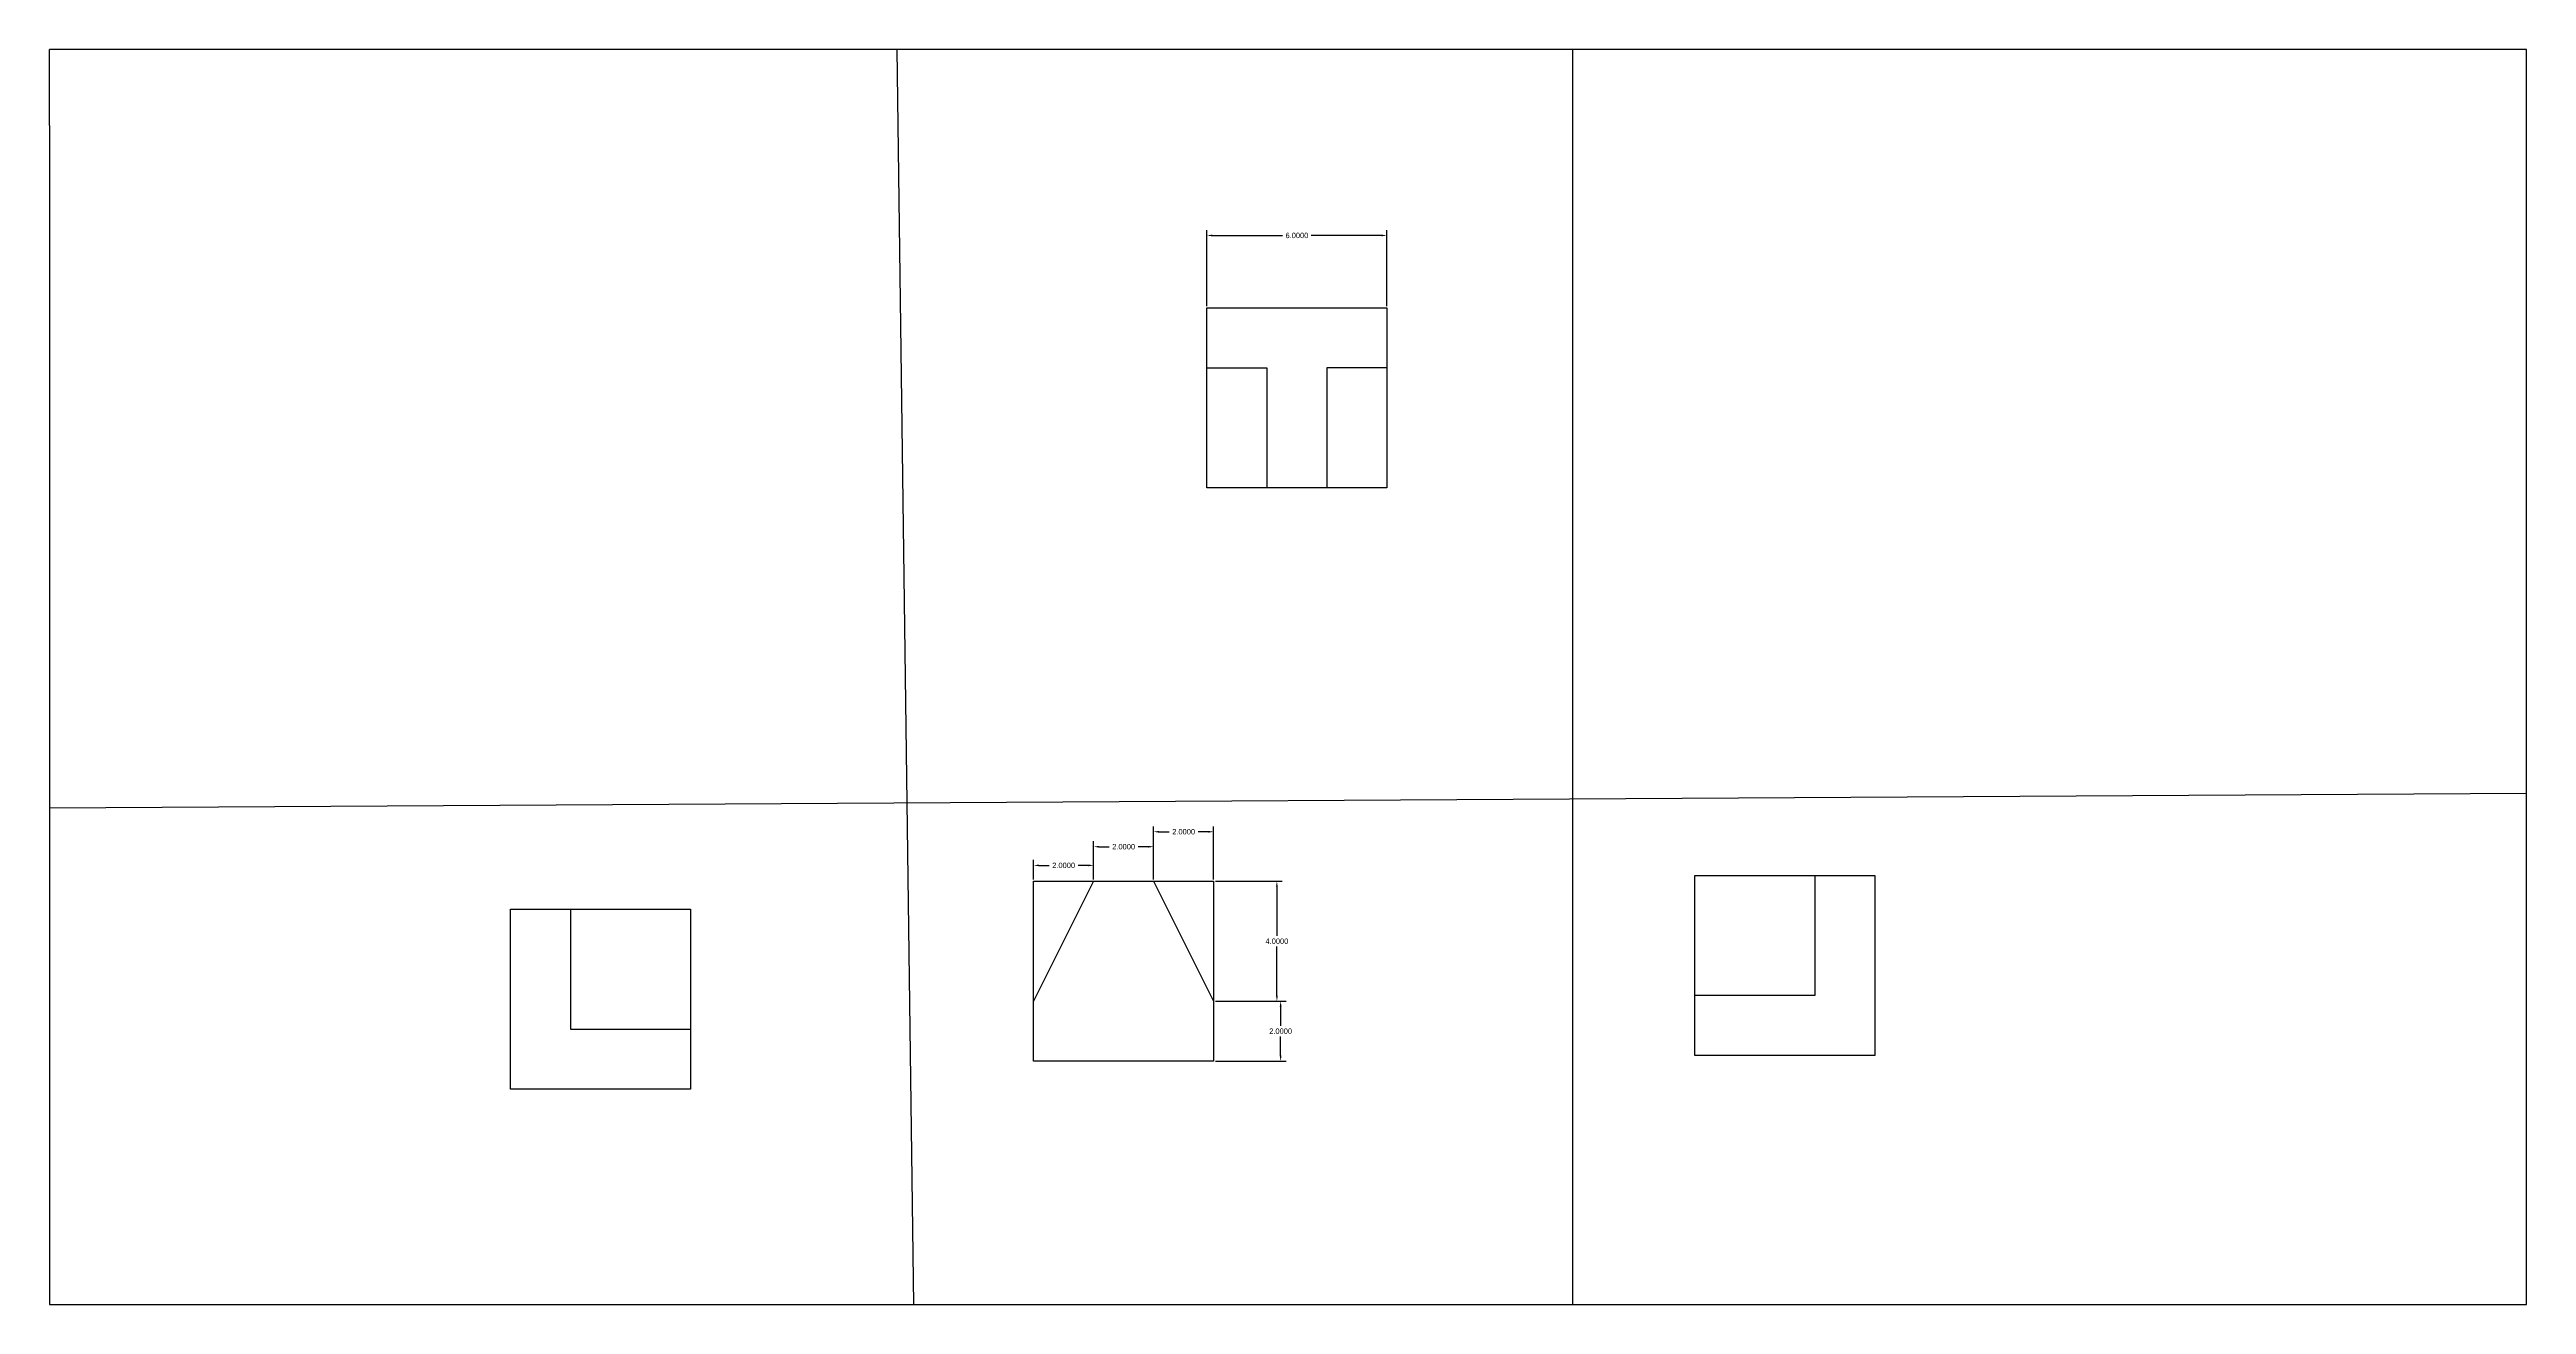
# Model space of a CAD drawing. Header units: feet. Extents: x -41 to 151, y -82 to 69.
# Drawn here: x -40.8 to 41.7, y 26.3 to 68.1 of the extents above; entities that cross this region are included whole.
import ezdxf

# ---------------------------------------------------------------- set-up
doc = ezdxf.new("R2010")
doc.units = ezdxf.units.FT
doc.header["$MEASUREMENT"] = 0
doc.dimstyles.get("Standard").update_dxf_attribs({"dimtxt": 0.18, "dimasz": 0.18, "dimexe": 0.18, "dimexo": 0.0625, "dimgap": 0.09, "dimtad": 0, "dimtih": 1, "dimtoh": 1, "dimdec": 4, "dimzin": 0, "dimdsep": 46, "dimtxsty": 'Standard', "dimcen": 0.09, "dimadec": 0, "dimazin": 0, "dimtfac": 1, "dimtdec": 4, "dimtofl": 0, "dimtmove": 0, "dimatfit": 3, "dimfxl": 1, "dimtolj": 1, "dimtzin": 0, "dimarcsym": 0})

# ---------------------------------------------------------------- blocks, each defined once
blk = doc.blocks.new('*D21')
at = {"color": 0, "lineweight": -2}
for p, q in [((-2.245, 59.565), (-2.245, 62.099)), ((-2.065, 61.919), (0.275, 61.919)), ((3.575, 61.919), (1.235, 61.919)), ((3.755, 59.565), (3.755, 62.099))]:
    blk.add_line(p, q, dxfattribs=at)
at = {"color": 0}
for points in [[(-2.065, 61.949), (-2.065, 61.889), (-2.245, 61.919)], [(3.575, 61.949), (3.575, 61.889), (3.755, 61.919)]]:
    blk.add_solid(points, dxfattribs=at)
at = {"layer": 'Defpoints', "color": 0}
for p in [(3.755, 61.919), (-2.245, 59.502), (3.755, 59.502)]:
    blk.add_point(p, dxfattribs=at)
at = {"color": 0, "insert": (0.755, 61.919), "char_height": 0.18, "attachment_point": 5}
blk.add_mtext('\\A1;6.0000', dxfattribs=at)
blk = doc.blocks.new('*D26')
at = {"color": 0, "lineweight": -2}
for p, q in [((-1.958, 40.383), (0.268, 40.383)), ((0.088, 40.203), (0.088, 38.563)), ((0.088, 36.563), (0.088, 38.203)), ((-1.958, 36.383), (0.268, 36.383))]:
    blk.add_line(p, q, dxfattribs=at)
at = {"color": 0}
for points in [[(0.058, 40.203), (0.118, 40.203), (0.088, 40.383)], [(0.058, 36.563), (0.118, 36.563), (0.088, 36.383)]]:
    blk.add_solid(points, dxfattribs=at)
at = {"layer": 'Defpoints', "color": 0}
for p in [(-2.02, 40.383), (-2.02, 36.383), (0.088, 36.383)]:
    blk.add_point(p, dxfattribs=at)
at = {"color": 0, "insert": (0.088, 38.383), "char_height": 0.18, "attachment_point": 5}
blk.add_mtext('\\A1;4.0000', dxfattribs=at)
blk = doc.blocks.new('*D27')
at = {"color": 0, "lineweight": -2}
for p, q in [((-1.958, 36.383), (0.392, 36.383)), ((0.212, 36.203), (0.212, 35.563)), ((0.212, 34.563), (0.212, 35.203)), ((-1.958, 34.383), (0.392, 34.383))]:
    blk.add_line(p, q, dxfattribs=at)
at = {"color": 0}
for points in [[(0.182, 36.203), (0.242, 36.203), (0.212, 36.383)], [(0.182, 34.563), (0.242, 34.563), (0.212, 34.383)]]:
    blk.add_solid(points, dxfattribs=at)
at = {"layer": 'Defpoints', "color": 0}
for p in [(-2.02, 36.383), (-2.02, 34.383), (0.212, 34.383)]:
    blk.add_point(p, dxfattribs=at)
at = {"color": 0, "insert": (0.212, 35.383), "char_height": 0.18, "attachment_point": 5}
blk.add_mtext('\\A1;2.0000', dxfattribs=at)
blk = doc.blocks.new('*D28')
at = {"color": 0, "lineweight": -2}
for p, q in [((-8.02, 40.446), (-8.02, 41.092)), ((-7.84, 40.912), (-7.5, 40.912)), ((-6.2, 40.912), (-6.54, 40.912)), ((-6.02, 40.446), (-6.02, 41.092))]:
    blk.add_line(p, q, dxfattribs=at)
at = {"color": 0}
for points in [[(-7.84, 40.942), (-7.84, 40.882), (-8.02, 40.912)], [(-6.2, 40.942), (-6.2, 40.882), (-6.02, 40.912)]]:
    blk.add_solid(points, dxfattribs=at)
at = {"layer": 'Defpoints', "color": 0}
for p in [(-6.02, 40.912), (-8.02, 40.383), (-6.02, 40.383)]:
    blk.add_point(p, dxfattribs=at)
at = {"color": 0, "insert": (-7.02, 40.912), "char_height": 0.18, "attachment_point": 5}
blk.add_mtext('\\A1;2.0000', dxfattribs=at)
blk = doc.blocks.new('*D29')
at = {"color": 0, "lineweight": -2}
for p, q in [((-6.02, 40.446), (-6.02, 41.715)), ((-5.84, 41.535), (-5.5, 41.535)), ((-4.2, 41.535), (-4.54, 41.535)), ((-4.02, 40.446), (-4.02, 41.715))]:
    blk.add_line(p, q, dxfattribs=at)
at = {"color": 0}
for points in [[(-5.84, 41.565), (-5.84, 41.505), (-6.02, 41.535)], [(-4.2, 41.565), (-4.2, 41.505), (-4.02, 41.535)]]:
    blk.add_solid(points, dxfattribs=at)
at = {"layer": 'Defpoints', "color": 0}
for p in [(-4.02, 41.535), (-6.02, 40.383), (-4.02, 40.383)]:
    blk.add_point(p, dxfattribs=at)
at = {"color": 0, "insert": (-5.02, 41.535), "char_height": 0.18, "attachment_point": 5}
blk.add_mtext('\\A1;2.0000', dxfattribs=at)
blk = doc.blocks.new('*D30')
at = {"color": 0, "lineweight": -2}
for p, q in [((-4.02, 40.508), (-4.02, 42.214)), ((-2.02, 40.446), (-2.02, 42.214)), ((-3.84, 42.034), (-3.5, 42.034)), ((-2.2, 42.034), (-2.54, 42.034))]:
    blk.add_line(p, q, dxfattribs=at)
at = {"color": 0}
for points in [[(-3.84, 42.064), (-3.84, 42.004), (-4.02, 42.034)], [(-2.2, 42.064), (-2.2, 42.004), (-2.02, 42.034)]]:
    blk.add_solid(points, dxfattribs=at)
at = {"layer": 'Defpoints', "color": 0}
for p in [(-2.02, 42.034), (-4.02, 40.446), (-2.02, 40.383)]:
    blk.add_point(p, dxfattribs=at)
at = {"color": 0, "insert": (-3.02, 42.034), "char_height": 0.18, "attachment_point": 5}
blk.add_mtext('\\A1;2.0000', dxfattribs=at)

msp = doc.modelspace()

# ---------------------------------------------------------------- linework, layer by layer
for p, q in [((41.73566, 68.12052), (-40.81989, 68.12052)), ((-40.81989, 65.58997), (-40.81989, 68.12052)), ((-12.01652, 26.26899), (-12.56509, 68.12052)), ((9.9534, 26.26899), (9.9534, 68.12052)), ((41.73566, 26.26899), (41.73566, 68.12052)), ((-40.81989, 65.58997), (-40.81989, 26.26899)), ((-2.24521, 59.50224), (-0.24521, 59.50224)), ((-2.24521, 57.50224), (-2.24521, 59.50224)), ((-0.24521, 59.50224), (1.75479, 59.50224)), ((1.75479, 59.50224), (3.75479, 59.50224)), ((3.75479, 59.50224), (3.75479, 57.50224)), ((-2.24521, 53.50224), (-2.24521, 57.50224)), ((-2.24521, 57.50224), (-0.24521, 57.50224)), ((-0.24521, 57.50224), (-0.24521, 53.50224)), ((3.75479, 57.50224), (1.75479, 57.50224)), ((1.75479, 57.50224), (1.75479, 53.50224)), ((3.75479, 57.50224), (3.75479, 53.50224)), ((-0.24521, 53.50224), (-2.24521, 53.50224)), ((1.75479, 53.50224), (-0.24521, 53.50224)), ((3.75479, 53.50224), (1.75479, 53.50224)), ((-40.81989, 42.83705), (41.73566, 43.32051)), ((14.01534, 40.57454), (18.01534, 40.57454)), ((14.01534, 36.57454), (14.01534, 40.57454)), ((18.01534, 40.57454), (20.01534, 40.57454)), ((18.01534, 40.57454), (18.01534, 36.57454)), ((20.01534, 40.57454), (20.01534, 34.57454)), ((-8.02021, 40.38326), (-6.02021, 40.38326)), ((-8.02021, 36.38326), (-8.02021, 40.38326)), ((-6.02021, 40.38326), (-8.02021, 36.38326)), ((-6.02021, 40.38326), (-4.02021, 40.38326)), ((-4.02021, 40.38326), (-2.02021, 40.38326)), ((-4.02021, 40.38326), (-2.02021, 36.38326)), ((-2.02021, 40.38326), (-2.02021, 36.38326)), ((-25.45943, 39.44716), (-23.45943, 39.44716)), ((-25.45943, 33.44716), (-25.45943, 39.44716)), ((-23.45943, 39.44716), (-19.45943, 39.44716)), ((-23.45943, 39.44716), (-23.45943, 35.44716)), ((-19.45943, 39.44716), (-19.45943, 35.44716)), ((-8.02021, 34.38326), (-8.02021, 36.38326)), ((-2.02021, 36.38326), (-2.02021, 34.38326)), ((14.01534, 34.57454), (14.01534, 36.57454)), ((18.01534, 36.57454), (14.01534, 36.57454)), ((-23.45943, 35.44716), (-19.45943, 35.44716)), ((-19.45943, 35.44716), (-19.45943, 33.44716)), ((-2.02021, 34.38326), (-8.02021, 34.38326)), ((20.01534, 34.57454), (14.01534, 34.57454)), ((-19.45943, 33.44716), (-25.45943, 33.44716)), ((-40.81989, 26.26899), (41.73566, 26.26899))]:
    msp.add_line(p, q)

# ---------------------------------------------------------------- dimensions: what is measured, and where the dimension line sits
for base, p1, p2, picture, middle in [((3.75479, 61.91899), (-2.24521, 59.50224), (3.75479, 59.50224), '*D21', (0.75479, 61.91899)), ((-2.02021, 42.03414), (-4.02021, 40.44576), (-2.02021, 40.38326), '*D30', (-3.02021, 42.03414)), ((-4.02021, 41.53521), (-6.02021, 40.38326), (-4.02021, 40.38326), '*D29', (-5.02021, 41.53521)), ((-6.02021, 40.91155), (-8.02021, 40.38326), (-6.02021, 40.38326), '*D28', (-7.02021, 40.91155))]:
    dim = msp.add_linear_dim(base=base, p1=p1, p2=p2, dimstyle='Standard')
    dim.commit()
    dim.dimension.update_dxf_attribs({"geometry": picture, "text_midpoint": middle})
for base, p1, p2, picture, middle in [((0.08762, 36.38326), (-2.02021, 40.38326), (-2.02021, 36.38326), '*D26', (0.08762, 38.38326)), ((0.21238, 34.38326), (-2.02021, 36.38326), (-2.02021, 34.38326), '*D27', (0.21238, 35.38326))]:
    dim = msp.add_linear_dim(base=base, p1=p1, p2=p2, angle=90, dimstyle='Standard')
    dim.commit()
    dim.dimension.update_dxf_attribs({"geometry": picture, "text_midpoint": middle})

doc.saveas('drawing.dxf')
